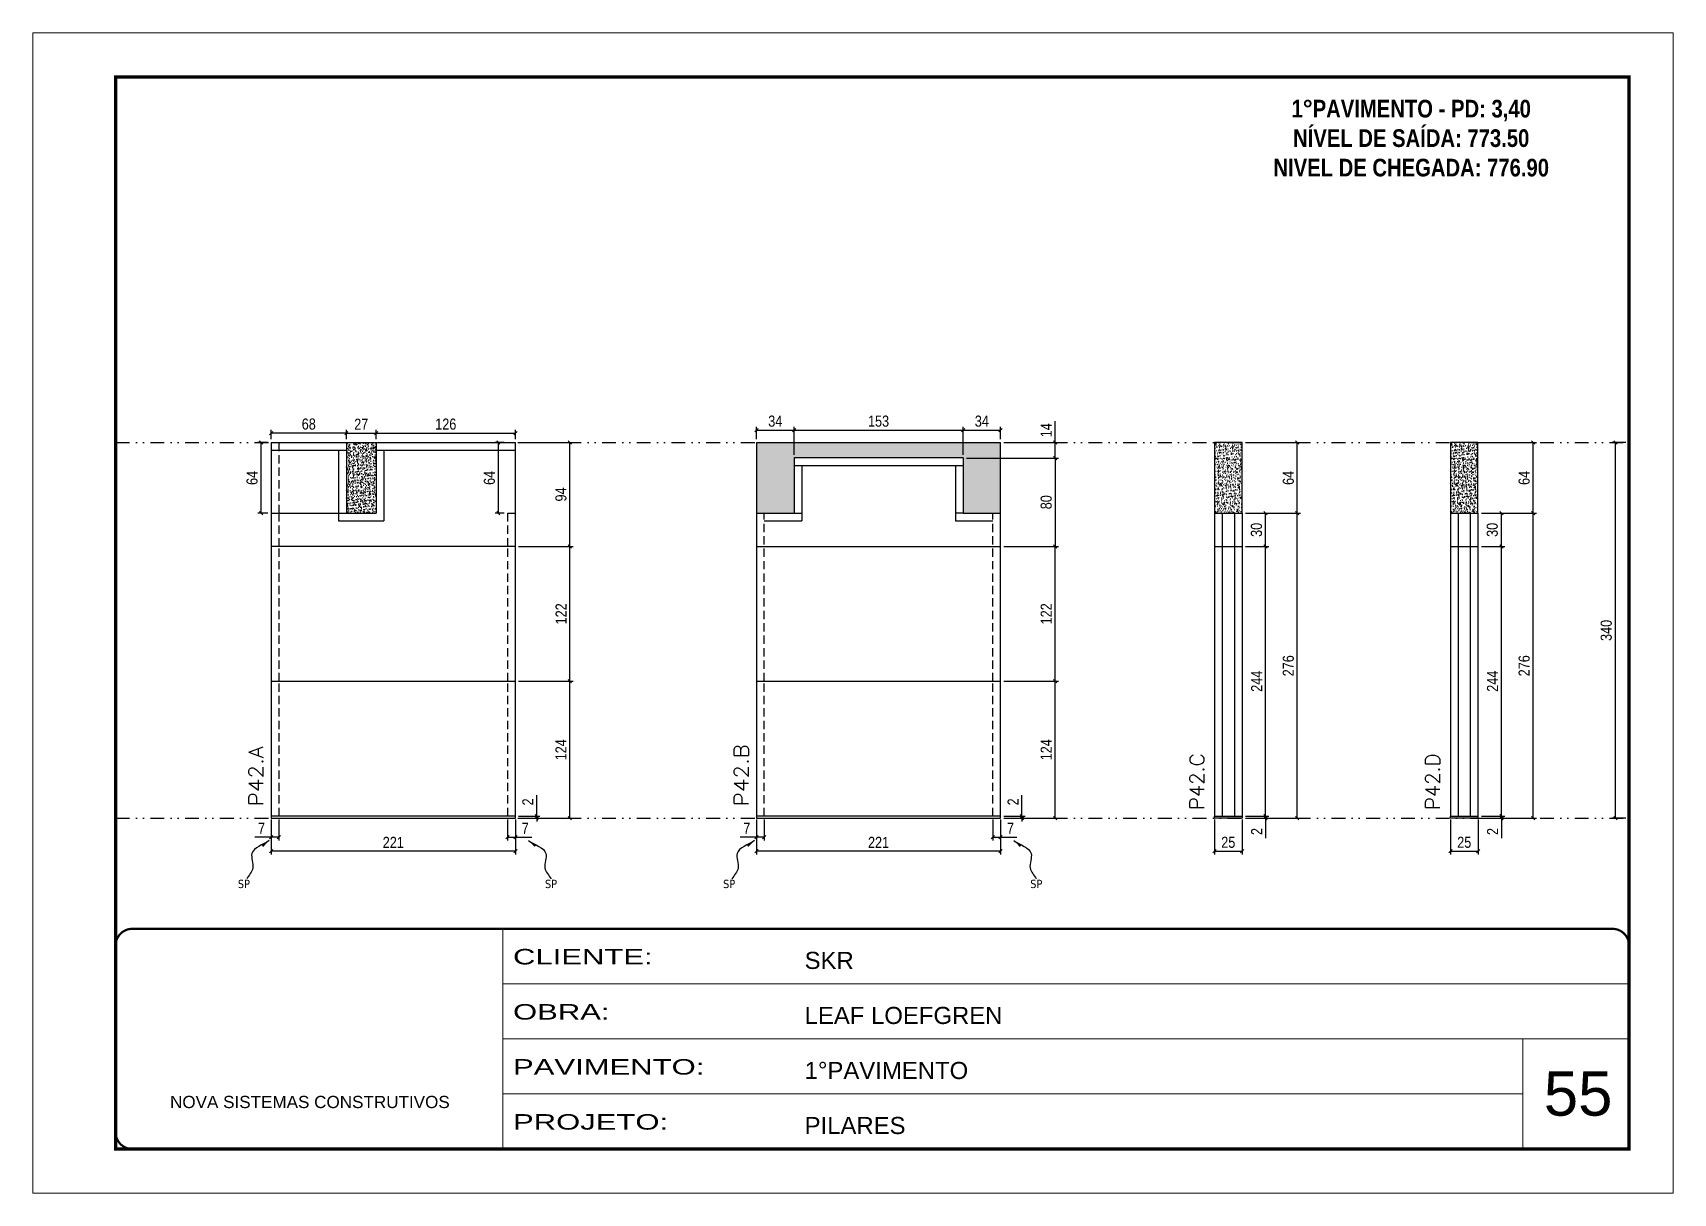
# Model space of a CAD drawing. Extents: x 14400 to 27878, y -21631 to 6985.
# Drawn here: x 17583 to 19068, y -8997 to -7947 of the extents above; entities that cross this region are included whole.
import ezdxf

# ---------------------------------------------------------------- set-up
doc = ezdxf.new("R2010")
doc.units = 0
for name, pattern in [('CONTINUO', [0]), ('DASHED', [0.75, 0.5, -0.25]), ('DIVIDE2', [0.625, 0.25, -0.125, 0, -0.125, 0, -0.125]), ('HIDDEN', [0.375, 0.25, -0.125])]:
    doc.linetypes.add(name, pattern=pattern)
for name, color, linetype, lineweight in [('CARIMBO', 255, 'Continuous', 9), ('Folhas', 255, 'Continuous', 9), ('SARRAFO DE PRESSAO', 251, 'DASHED', 9), ('Texto Seção', 7, 'Continuous', 15)]:
    doc.layers.add(name, color=color, linetype=linetype, lineweight=lineweight)
for name, color, linetype in [('COTA', 241, 'Continuous'), ('NOMENCLATURA', 7, 'Continuous'), ('Nível', 160, 'Continuous'), ('Painéis', 200, 'Continuous'), ('SARR_2.2x7', 40, 'Continuous'), ('Sarrafo de Pressão', 42, 'HIDDEN'), ('texto', 7, 'Continuous')]:
    doc.layers.add(name, color=color, linetype=linetype)
doc.styles.add('ARIAL', font='arial.ttf')
doc.styles.add('COTA TECNICA', font='techl___.ttf', dxfattribs={"height": 10})
doc.styles.add('COTA TECNICA-50', font='techl___.ttf', dxfattribs={"height": 10})
doc.styles.add('REGUA-120', font='ROMANS.shx', dxfattribs={"height": 15})
doc.styles.add('ROMANC', font='techb___.ttf', dxfattribs={"height": 2.5})
doc.styles.get("Standard").update_dxf_attribs({"font": 'arial.ttf'})
doc.styles.add('Tecnologia', font='')
doc.styles.get('Tecnologia').set_extended_font_data('Forgotten Futurist')
doc.dimstyles.new('COTA PAINEL-50', dxfattribs={"dimtxt": 10, "dimasz": 3, "dimexe": 3, "dimexo": 3, "dimgap": 3, "dimtad": 1, "dimdec": 1, "dimzin": 12, "dimdsep": 46, "dimtxsty": 'COTA TECNICA-50', "dimblk1": 'OBLIQUE', "dimblk2": 'OBLIQUE', "dimsah": 1, "dimcen": 0.9, "dimclrd": 4, "dimclre": 4, "dimclrt": 240, "dimadec": 1, "dimazin": 3, "dimtfac": 1, "dimtdec": 1, "dimtmove": 0, "dimatfit": 3, "dimfxl": 1, "dimtolj": 1, "dimtzin": 12, "dimarcsym": 0})
doc.dimstyles.new('PAINEL', dxfattribs={"dimtxt": 10, "dimasz": 3, "dimexe": 3, "dimexo": 3, "dimgap": 3, "dimtad": 1, "dimdec": 1, "dimzin": 12, "dimdsep": 46, "dimtxsty": 'COTA TECNICA', "dimblk1": 'OBLIQUE', "dimblk2": 'OBLIQUE', "dimsah": 1, "dimcen": 0.9, "dimclrd": 4, "dimclre": 4, "dimclrt": 240, "dimadec": 1, "dimazin": 3, "dimtfac": 1, "dimtdec": 1, "dimtmove": 0, "dimatfit": 3, "dimfxl": 1, "dimtolj": 1, "dimtzin": 12, "dimarcsym": 0})
doc.dimstyles.get("Standard").update_dxf_attribs({"dimtxt": 0.18, "dimasz": 0.18, "dimexe": 0.18, "dimexo": 0.0625, "dimgap": 0.09, "dimtad": 0, "dimtih": 1, "dimtoh": 1, "dimdec": 4, "dimzin": 0, "dimdsep": 46, "dimtxsty": 'Standard', "dimcen": 0.09, "dimadec": 0, "dimazin": 0, "dimtfac": 1, "dimtdec": 4, "dimtofl": 0, "dimtmove": 0, "dimatfit": 3, "dimfxl": 1, "dimtolj": 1, "dimtzin": 0, "dimarcsym": 0})

msp = doc.modelspace()

# ---------------------------------------------------------------- texts
at = {"layer": 'CARIMBO', "style": 'ARIAL'}
msp.add_text('55', height=40, dxfattribs=at).set_placement((18951.33, -8926.61))
at = {"layer": 'NOMENCLATURA', "color": 2, "insert": (18831.31, -7980.69), "char_height": 16, "attachment_point": 2, "style": 'ROMANC'}
msp.add_mtext_dynamic_manual_height_columns('\\P1°PAVIMENTO - PD: 3,40\\PNÍVEL DE SAÍDA: 773.50\\PNIVEL DE CHEGADA: 776.90', width=432.3511, gutter_width=1, heights=[0], dxfattribs=at)
at = {"layer": 'texto', "color": 0, "char_height": 7.5, "attachment_point": 5}
for insert in [(17774.57, -8716.96), (18052.59, -8716.96), (18213.85, -8716.96), (18491.88, -8716.96)]:
    msp.add_mtext('{\\fTahoma|b0|i0|c0|p34;\\C4;SP}', dxfattribs=dict(at, insert=insert))
at = {"layer": 'Texto Seção', "style": 'REGUA-120', "width": 1.1}
for s, p in [('P42.A', (17792.1, -8646.7)), ('P42.B', (18231.38, -8646.7))]:
    msp.add_text(s, height=13, rotation=90, dxfattribs=at).set_placement(p)
at = {"layer": 'Texto Seção', "char_height": 13, "width": 370.6998, "attachment_point": 7, "rotation": 90, "style": 'REGUA-120'}
for s, insert in [('P42.C', (18643.8, -8650.05)), ('P42.D', (18857.31, -8650.05))]:
    msp.add_mtext(s, dxfattribs=dict(at, insert=insert))

# ---------------------------------------------------------------- blocks, each defined once
blk = doc.blocks.new('9999999999')
at = {"color": 30, "linetype": 'CONTINUO'}
for p, q in [((98564.6, 34230.2), (98564.6, 34429.4)), ((98564.6, 34379.6), (99584, 34379.6)), ((98564.6, 34329.8), (99488, 34329.8)), ((99584, 34329.8), (99488, 34329.8)), ((99488, 34329.8), (99488, 34230.2)), ((98564.6, 34280), (99488, 34280))]:
    blk.add_line(p, q, dxfattribs=at)
at = {"color": 30, "linetype": 'CONTINUO', "const_width": 2}
blk.add_lwpolyline([(99584, 34230.2), (99584, 34414.4, 0.414214), (99569, 34429.4), (98229, 34429.4, 0.414214), (98214, 34414.4), (98214, 34245.2, 0.414214), (98229, 34230.2), (99584, 34230.2)], format="xyb", dxfattribs=at)
at = {"layer": 'Folhas'}
blk.add_lwpolyline([(98139, 34190.2), (99624, 34190.2), (99624, 35240.2), (98139, 35240.2)], close=True, dxfattribs=at)
at = {"layer": 'Folhas', "color": 30, "const_width": 3}
blk.add_lwpolyline([(98214, 34230.2), (99584, 34230.2), (99584, 35200.2), (98214, 35200.2)], close=True, dxfattribs=at)
at = {"color": 7, "linetype": 'Continuous', "ltscale": 5, "style": 'ARIAL'}
for s, height, p in [('SKR', 15.48, (98837.7, 34393.1)), ('LEAF LOEFGREN', 15.483, (98837.7, 34343.3)), ('1°PAVIMENTO', 15.483, (98837.7, 34293.5)), ('NOVA SISTEMAS CONSTRUTIVOS', 11.059, (98263.2, 34267.2)), ('PILARES', 15.48, (98837.7, 34243.7))]:
    blk.add_text(s, height=height, dxfattribs=at).set_placement(p)
at = {"layer": 'Folhas', "color": 7, "style": 'Tecnologia', "width": 1.5}
for s, p in [('CLIENTE:', (98573.7, 34397.2)), ('OBRA:', (98573.7, 34347.3)), ('PAVIMENTO:', (98573.7, 34297.5)), ('PROJETO:', (98573.7, 34247.7))]:
    blk.add_text(s, height=14, dxfattribs=at).set_placement(p)
blk = doc.blocks.new('_Oblique')
at = {"color": 0, "linetype": 'ByBlock', "lineweight": -2}
blk.add_line((-0.5, -0.5), (0.5, 0.5), dxfattribs=at)
blk = doc.blocks.new('*D4762')
at = {"layer": 'COTA', "color": 4, "lineweight": -2, "transparency": 16777216}
for p, q in [((19025.5, -8317.5), (19013.1, -8317.5)), ((19016.1, -8657.5), (19016.1, -8317.5)), ((19025.5, -8657.5), (19013.1, -8657.5))]:
    blk.add_line(p, q, dxfattribs=at)
at = {"layer": 'Defpoints', "color": 0, "transparency": 16777216}
for p in [(19016.1, -8317.5), (19028.5, -8317.5), (19028.5, -8657.5)]:
    blk.add_point(p, dxfattribs=at)
at = {"layer": 'COTA', "color": 4, "lineweight": -2, "transparency": 16777216, "xscale": 3, "yscale": 3, "zscale": 3}
for p, rotation in [((19016.1, -8317.5), 90), ((19016.1, -8657.5), 270)]:
    blk.add_blockref('_Oblique', p, dxfattribs=dict(at, rotation=rotation))
at = {"layer": 'COTA', "color": 240, "transparency": 16777216, "insert": (19007.9, -8487.5), "char_height": 10, "attachment_point": 5, "rotation": 90, "style": 'COTA TECNICA'}
blk.add_mtext('\\A1;340', dxfattribs=at)
blk = doc.blocks.new('*D4742')
at = {"layer": 'COTA', "color": 4, "lineweight": -2, "transparency": 16777216}
for p, q in [((18238.6, -8658.5), (18238.6, -8690.4)), ((18459.6, -8658.5), (18459.6, -8690.4)), ((18459.6, -8687.4), (18238.6, -8687.4))]:
    blk.add_line(p, q, dxfattribs=at)
at = {"layer": 'Defpoints', "color": 0, "transparency": 16777216}
for p in [(18238.6, -8655.5), (18459.6, -8655.5), (18238.6, -8687.4)]:
    blk.add_point(p, dxfattribs=at)
at = {"layer": 'COTA', "color": 4, "lineweight": -2, "transparency": 16777216, "xscale": 3, "yscale": 3, "zscale": 3, "rotation": 180}
blk.add_blockref('_Oblique', (18238.6, -8687.4), dxfattribs=at)
at = {"layer": 'COTA', "color": 4, "lineweight": -2, "transparency": 16777216, "xscale": 3, "yscale": 3, "zscale": 3}
blk.add_blockref('_Oblique', (18459.6, -8687.4), dxfattribs=at)
at = {"layer": 'COTA', "color": 240, "transparency": 16777216, "insert": (18349.1, -8679.3), "char_height": 10, "attachment_point": 5, "style": 'COTA TECNICA'}
blk.add_mtext('\\A1;221', dxfattribs=at)
blk = doc.blocks.new('*D4743')
at = {"layer": 'COTA', "color": 4, "lineweight": -2, "transparency": 16777216}
for p, q in [((18452.6, -8658.5), (18452.6, -8677.7)), ((18459.6, -8660.5), (18459.6, -8677.7)), ((18452.6, -8674.7), (18459.6, -8674.7)), ((18459.6, -8674.7), (18474.4, -8674.7))]:
    blk.add_line(p, q, dxfattribs=at)
at = {"layer": 'Defpoints', "color": 0, "transparency": 16777216}
for p in [(18452.6, -8655.5), (18459.6, -8657.5), (18459.6, -8674.7)]:
    blk.add_point(p, dxfattribs=at)
at = {"layer": 'COTA', "color": 4, "lineweight": -2, "transparency": 16777216, "xscale": 3, "yscale": 3, "zscale": 3, "rotation": 180}
blk.add_blockref('_Oblique', (18452.6, -8674.7), dxfattribs=at)
at = {"layer": 'COTA', "color": 4, "lineweight": -2, "transparency": 16777216, "xscale": 3, "yscale": 3, "zscale": 3}
blk.add_blockref('_Oblique', (18459.6, -8674.7), dxfattribs=at)
at = {"layer": 'COTA', "color": 240, "transparency": 16777216, "insert": (18468.5, -8666.6), "char_height": 10, "attachment_point": 5, "style": 'COTA TECNICA-50'}
blk.add_mtext('\\A1;7', dxfattribs=at)
blk = doc.blocks.new('*D4744')
at = {"layer": 'COTA', "color": 4, "lineweight": -2, "transparency": 16777216}
for p, q in [((18238.6, -8660.5), (18238.6, -8677.7)), ((18245.6, -8658.5), (18245.6, -8677.7)), ((18238.6, -8674.7), (18223.9, -8674.7)), ((18245.6, -8674.7), (18238.6, -8674.7))]:
    blk.add_line(p, q, dxfattribs=at)
at = {"layer": 'Defpoints', "color": 0, "transparency": 16777216}
for p in [(18238.6, -8657.5), (18245.6, -8655.5), (18238.6, -8674.7)]:
    blk.add_point(p, dxfattribs=at)
at = {"layer": 'COTA', "color": 4, "lineweight": -2, "transparency": 16777216, "xscale": 3, "yscale": 3, "zscale": 3, "rotation": 180}
blk.add_blockref('_Oblique', (18238.6, -8674.7), dxfattribs=at)
at = {"layer": 'COTA', "color": 4, "lineweight": -2, "transparency": 16777216, "xscale": 3, "yscale": 3, "zscale": 3}
blk.add_blockref('_Oblique', (18245.6, -8674.7), dxfattribs=at)
at = {"layer": 'COTA', "color": 240, "transparency": 16777216, "insert": (18229.8, -8666.6), "char_height": 10, "attachment_point": 5, "style": 'COTA TECNICA-50'}
blk.add_mtext('\\A1;7', dxfattribs=at)
blk = doc.blocks.new('*D4745')
at = {"layer": 'COTA', "color": 4, "lineweight": -2, "transparency": 16777216}
for p, q in [((18478.9, -8655.5), (18478.9, -8636.7)), ((18462.6, -8655.5), (18481.9, -8655.5)), ((18462.6, -8657.5), (18481.9, -8657.5)), ((18478.9, -8657.5), (18478.9, -8655.5)), ((18478.9, -8657.5), (18478.9, -8660.5))]:
    blk.add_line(p, q, dxfattribs=at)
at = {"layer": 'Defpoints', "color": 0, "transparency": 16777216}
for p in [(18459.6, -8655.5), (18459.6, -8657.5), (18478.9, -8657.5)]:
    blk.add_point(p, dxfattribs=at)
at = {"layer": 'COTA', "color": 4, "lineweight": -2, "transparency": 16777216, "xscale": 3, "yscale": 3, "zscale": 3}
for p, rotation in [((18478.9, -8655.5), 270), ((18478.9, -8657.5), 90)]:
    blk.add_blockref('_Oblique', p, dxfattribs=dict(at, rotation=rotation))
at = {"layer": 'COTA', "color": 240, "transparency": 16777216, "insert": (18470.9, -8642.7), "char_height": 10, "attachment_point": 5, "rotation": 90, "style": 'COTA TECNICA-50'}
blk.add_mtext('\\A1;2', dxfattribs=at)
blk = doc.blocks.new('*D4746')
at = {"layer": 'COTA', "color": 4, "linetype": 'ByBlock', "lineweight": -2, "transparency": 16777216}
for p, q in [((18462.6, -8533.5), (18512, -8533.5)), ((18509, -8657.5), (18509, -8533.5)), ((18462.6, -8657.5), (18512, -8657.5))]:
    blk.add_line(p, q, dxfattribs=at)
at = {"layer": 'Defpoints', "color": 0, "linetype": 'ByBlock', "transparency": 16777216}
for p in [(18459.6, -8533.5), (18509, -8533.5), (18459.6, -8657.5)]:
    blk.add_point(p, dxfattribs=at)
at = {"layer": 'COTA', "color": 4, "linetype": 'ByBlock', "lineweight": -2, "transparency": 16777216, "xscale": 3, "yscale": 3, "zscale": 3}
for p, rotation in [((18509, -8533.5), 90), ((18509, -8657.5), 270)]:
    blk.add_blockref('_Oblique', p, dxfattribs=dict(at, rotation=rotation))
at = {"layer": 'COTA', "color": 240, "linetype": 'ByBlock', "transparency": 16777216, "insert": (18500.9, -8595.5), "char_height": 10, "attachment_point": 5, "rotation": 90, "style": 'COTA TECNICA'}
blk.add_mtext('\\A1;124', dxfattribs=at)
blk = doc.blocks.new('*D4747')
at = {"layer": 'COTA', "color": 4, "linetype": 'ByBlock', "lineweight": -2, "transparency": 16777216}
for p, q in [((18462.6, -8533.5), (18512, -8533.5)), ((18509, -8657.5), (18509, -8533.5)), ((18462.6, -8657.5), (18512, -8657.5))]:
    blk.add_line(p, q, dxfattribs=at)
at = {"layer": 'Defpoints', "color": 0, "linetype": 'ByBlock', "transparency": 16777216}
for p in [(18459.6, -8533.5), (18509, -8533.5), (18459.6, -8657.5)]:
    blk.add_point(p, dxfattribs=at)
at = {"layer": 'COTA', "color": 4, "linetype": 'ByBlock', "lineweight": -2, "transparency": 16777216, "xscale": 3, "yscale": 3, "zscale": 3}
for p, rotation in [((18509, -8533.5), 90), ((18509, -8657.5), 270)]:
    blk.add_blockref('_Oblique', p, dxfattribs=dict(at, rotation=rotation))
at = {"layer": 'COTA', "color": 240, "linetype": 'ByBlock', "transparency": 16777216, "insert": (18500.9, -8595.5), "char_height": 10, "attachment_point": 5, "rotation": 90, "style": 'COTA TECNICA'}
blk.add_mtext('\\A1;124', dxfattribs=at)
blk = doc.blocks.new('*D4748')
at = {"layer": 'COTA', "color": 4, "lineweight": -2, "transparency": 16777216}
for p, q in [((18428.6, -8331.5), (18512, -8331.5)), ((18509, -8331.5), (18509, -8411.5)), ((18462.6, -8411.5), (18512, -8411.5))]:
    blk.add_line(p, q, dxfattribs=at)
at = {"layer": 'Defpoints', "color": 0, "transparency": 16777216}
for p in [(18425.6, -8331.5), (18459.6, -8411.5), (18509, -8411.5)]:
    blk.add_point(p, dxfattribs=at)
at = {"layer": 'COTA', "color": 4, "lineweight": -2, "transparency": 16777216, "xscale": 3, "yscale": 3, "zscale": 3}
for p, rotation in [((18509, -8331.5), 90), ((18509, -8411.5), 270)]:
    blk.add_blockref('_Oblique', p, dxfattribs=dict(at, rotation=rotation))
at = {"layer": 'COTA', "color": 240, "transparency": 16777216, "insert": (18500.9, -8371.5), "char_height": 10, "attachment_point": 5, "rotation": 90, "style": 'COTA TECNICA'}
blk.add_mtext('\\A1;80', dxfattribs=at)
blk = doc.blocks.new('*D4749')
at = {"layer": 'COTA', "color": 4, "lineweight": -2, "transparency": 16777216}
for p, q in [((18462.6, -8411.5), (18512, -8411.5)), ((18509, -8533.5), (18509, -8411.5)), ((18462.6, -8533.5), (18512, -8533.5))]:
    blk.add_line(p, q, dxfattribs=at)
at = {"layer": 'Defpoints', "color": 0, "transparency": 16777216}
for p in [(18459.6, -8411.5), (18509, -8411.5), (18459.6, -8533.5)]:
    blk.add_point(p, dxfattribs=at)
at = {"layer": 'COTA', "color": 4, "lineweight": -2, "transparency": 16777216, "xscale": 3, "yscale": 3, "zscale": 3}
for p, rotation in [((18509, -8411.5), 90), ((18509, -8533.5), 270)]:
    blk.add_blockref('_Oblique', p, dxfattribs=dict(at, rotation=rotation))
at = {"layer": 'COTA', "color": 240, "transparency": 16777216, "insert": (18500.9, -8472.5), "char_height": 10, "attachment_point": 5, "rotation": 90, "style": 'COTA TECNICA'}
blk.add_mtext('\\A1;122', dxfattribs=at)
blk = doc.blocks.new('*D4750')
at = {"layer": 'COTA', "color": 4, "lineweight": -2, "transparency": 16777216}
for p, q in [((18509, -8317.5), (18509, -8298.3)), ((18462.6, -8317.5), (18512, -8317.5)), ((18509, -8331.5), (18509, -8317.5)), ((18428.6, -8331.5), (18512, -8331.5))]:
    blk.add_line(p, q, dxfattribs=at)
at = {"layer": 'Defpoints', "color": 0, "transparency": 16777216}
for p in [(18459.6, -8317.5), (18509, -8317.5), (18425.6, -8331.5)]:
    blk.add_point(p, dxfattribs=at)
at = {"layer": 'COTA', "color": 4, "lineweight": -2, "transparency": 16777216, "xscale": 3, "yscale": 3, "zscale": 3}
for p, rotation in [((18509, -8317.5), 90), ((18509, -8331.5), 270)]:
    blk.add_blockref('_Oblique', p, dxfattribs=dict(at, rotation=rotation))
at = {"layer": 'COTA', "color": 240, "transparency": 16777216, "insert": (18500.9, -8306.4), "char_height": 10, "attachment_point": 5, "rotation": 90, "style": 'COTA TECNICA'}
blk.add_mtext('\\A1;14', dxfattribs=at)
blk = doc.blocks.new('*D4751')
at = {"layer": 'COTA', "color": 4, "lineweight": -2, "transparency": 16777216}
for p, q in [((18238.6, -8314.5), (18238.6, -8303.4)), ((18238.6, -8306.4), (18272.6, -8306.4)), ((18272.6, -8328.5), (18272.6, -8303.4))]:
    blk.add_line(p, q, dxfattribs=at)
at = {"layer": 'Defpoints', "color": 0, "transparency": 16777216}
for p in [(18272.6, -8306.4), (18238.6, -8317.5), (18272.6, -8331.5)]:
    blk.add_point(p, dxfattribs=at)
at = {"layer": 'COTA', "color": 4, "lineweight": -2, "transparency": 16777216, "xscale": 3, "yscale": 3, "zscale": 3, "rotation": 180}
blk.add_blockref('_Oblique', (18238.6, -8306.4), dxfattribs=at)
at = {"layer": 'COTA', "color": 4, "lineweight": -2, "transparency": 16777216, "xscale": 3, "yscale": 3, "zscale": 3}
blk.add_blockref('_Oblique', (18272.6, -8306.4), dxfattribs=at)
at = {"layer": 'COTA', "color": 240, "transparency": 16777216, "insert": (18255.6, -8298.2), "char_height": 10, "attachment_point": 5, "style": 'COTA TECNICA'}
blk.add_mtext('\\A1;34', dxfattribs=at)
blk = doc.blocks.new('*D4752')
at = {"layer": 'COTA', "color": 4, "lineweight": -2, "transparency": 16777216}
for p, q in [((18272.6, -8328.5), (18272.6, -8303.4)), ((18272.6, -8306.4), (18425.6, -8306.4)), ((18425.6, -8328.5), (18425.6, -8303.4))]:
    blk.add_line(p, q, dxfattribs=at)
at = {"layer": 'Defpoints', "color": 0, "transparency": 16777216}
for p in [(18425.6, -8306.4), (18272.6, -8331.5), (18425.6, -8331.5)]:
    blk.add_point(p, dxfattribs=at)
at = {"layer": 'COTA', "color": 4, "lineweight": -2, "transparency": 16777216, "xscale": 3, "yscale": 3, "zscale": 3, "rotation": 180}
blk.add_blockref('_Oblique', (18272.6, -8306.4), dxfattribs=at)
at = {"layer": 'COTA', "color": 4, "lineweight": -2, "transparency": 16777216, "xscale": 3, "yscale": 3, "zscale": 3}
blk.add_blockref('_Oblique', (18425.6, -8306.4), dxfattribs=at)
at = {"layer": 'COTA', "color": 240, "transparency": 16777216, "insert": (18349.1, -8298.2), "char_height": 10, "attachment_point": 5, "style": 'COTA TECNICA'}
blk.add_mtext('\\A1;153', dxfattribs=at)
blk = doc.blocks.new('*D4753')
at = {"layer": 'COTA', "color": 4, "lineweight": -2, "transparency": 16777216}
for p, q in [((18425.6, -8328.5), (18425.6, -8303.4)), ((18425.6, -8306.4), (18459.6, -8306.4)), ((18459.6, -8314.5), (18459.6, -8303.4))]:
    blk.add_line(p, q, dxfattribs=at)
at = {"layer": 'Defpoints', "color": 0, "transparency": 16777216}
for p in [(18459.6, -8306.4), (18459.6, -8317.5), (18425.6, -8331.5)]:
    blk.add_point(p, dxfattribs=at)
at = {"layer": 'COTA', "color": 4, "lineweight": -2, "transparency": 16777216, "xscale": 3, "yscale": 3, "zscale": 3, "rotation": 180}
blk.add_blockref('_Oblique', (18425.6, -8306.4), dxfattribs=at)
at = {"layer": 'COTA', "color": 4, "lineweight": -2, "transparency": 16777216, "xscale": 3, "yscale": 3, "zscale": 3}
blk.add_blockref('_Oblique', (18459.6, -8306.4), dxfattribs=at)
at = {"layer": 'COTA', "color": 240, "transparency": 16777216, "insert": (18442.6, -8298.2), "char_height": 10, "attachment_point": 5, "style": 'COTA TECNICA'}
blk.add_mtext('\\A1;34', dxfattribs=at)
blk = doc.blocks.new('*D4754')
at = {"layer": 'COTA', "color": 4, "lineweight": -2, "transparency": 16777216}
for p, q in [((18653.2, -8658.5), (18653.2, -8690.4)), ((18678.2, -8658.5), (18678.2, -8690.4)), ((18653.2, -8687.4), (18678.2, -8687.4))]:
    blk.add_line(p, q, dxfattribs=at)
at = {"layer": 'Defpoints', "color": 0, "transparency": 16777216}
for p in [(18653.2, -8655.5), (18678.2, -8655.5), (18678.2, -8687.4)]:
    blk.add_point(p, dxfattribs=at)
at = {"layer": 'COTA', "color": 4, "lineweight": -2, "transparency": 16777216, "xscale": 3, "yscale": 3, "zscale": 3, "rotation": 180}
blk.add_blockref('_Oblique', (18653.2, -8687.4), dxfattribs=at)
at = {"layer": 'COTA', "color": 4, "lineweight": -2, "transparency": 16777216, "xscale": 3, "yscale": 3, "zscale": 3}
blk.add_blockref('_Oblique', (18678.2, -8687.4), dxfattribs=at)
at = {"layer": 'COTA', "color": 240, "transparency": 16777216, "insert": (18665.7, -8679.3), "char_height": 10, "attachment_point": 5, "style": 'COTA TECNICA'}
blk.add_mtext('\\A1;25', dxfattribs=at)
blk = doc.blocks.new('*D4755')
at = {"layer": 'COTA', "color": 4, "lineweight": -2, "transparency": 16777216}
for p, q in [((18681.2, -8655.5), (18702.4, -8655.5)), ((18681.2, -8657.5), (18702.4, -8657.5)), ((18699.4, -8655.5), (18699.4, -8652.5)), ((18699.4, -8655.5), (18699.4, -8657.5)), ((18699.4, -8657.5), (18699.4, -8675.6))]:
    blk.add_line(p, q, dxfattribs=at)
at = {"layer": 'Defpoints', "color": 0, "transparency": 16777216}
for p in [(18678.2, -8655.5), (18678.2, -8657.5), (18699.4, -8655.5)]:
    blk.add_point(p, dxfattribs=at)
at = {"layer": 'COTA', "color": 4, "lineweight": -2, "transparency": 16777216, "xscale": 3, "yscale": 3, "zscale": 3}
for p, rotation in [((18699.4, -8655.5), 270), ((18699.4, -8657.5), 90)]:
    blk.add_blockref('_Oblique', p, dxfattribs=dict(at, rotation=rotation))
at = {"layer": 'COTA', "color": 240, "transparency": 16777216, "insert": (18691.4, -8669.5), "char_height": 10, "attachment_point": 5, "rotation": 90, "style": 'COTA TECNICA-50'}
blk.add_mtext('\\A1;2', dxfattribs=at)
blk = doc.blocks.new('*D4756')
at = {"layer": 'COTA', "color": 4, "lineweight": -2, "transparency": 16777216}
for p, q in [((18681.2, -8381.5), (18731.2, -8381.5)), ((18728.2, -8657.5), (18728.2, -8381.5)), ((18681.2, -8657.5), (18731.2, -8657.5))]:
    blk.add_line(p, q, dxfattribs=at)
at = {"layer": 'Defpoints', "color": 0, "transparency": 16777216}
for p in [(18678.2, -8381.5), (18728.2, -8381.5), (18678.2, -8657.5)]:
    blk.add_point(p, dxfattribs=at)
at = {"layer": 'COTA', "color": 4, "lineweight": -2, "transparency": 16777216, "xscale": 3, "yscale": 3, "zscale": 3}
for p, rotation in [((18728.2, -8381.5), 90), ((18728.2, -8657.5), 270)]:
    blk.add_blockref('_Oblique', p, dxfattribs=dict(at, rotation=rotation))
at = {"layer": 'COTA', "color": 240, "transparency": 16777216, "insert": (18720.1, -8519.5), "char_height": 10, "attachment_point": 5, "rotation": 90, "style": 'COTA TECNICA-50'}
blk.add_mtext('\\A1;276', dxfattribs=at)
blk = doc.blocks.new('*D4757')
at = {"layer": 'COTA', "color": 4, "lineweight": -2, "transparency": 16777216}
for p, q in [((18681.2, -8317.5), (18731.2, -8317.5)), ((18728.2, -8381.5), (18728.2, -8317.5)), ((18681.2, -8381.5), (18731.2, -8381.5))]:
    blk.add_line(p, q, dxfattribs=at)
at = {"layer": 'Defpoints', "color": 0, "transparency": 16777216}
for p in [(18678.2, -8317.5), (18728.2, -8317.5), (18678.2, -8381.5)]:
    blk.add_point(p, dxfattribs=at)
at = {"layer": 'COTA', "color": 4, "lineweight": -2, "transparency": 16777216, "xscale": 3, "yscale": 3, "zscale": 3}
for p, rotation in [((18728.2, -8317.5), 90), ((18728.2, -8381.5), 270)]:
    blk.add_blockref('_Oblique', p, dxfattribs=dict(at, rotation=rotation))
at = {"layer": 'COTA', "color": 240, "transparency": 16777216, "insert": (18720.1, -8349.5), "char_height": 10, "attachment_point": 5, "rotation": 90, "style": 'COTA TECNICA'}
blk.add_mtext('\\A1;64', dxfattribs=at)
blk = doc.blocks.new('*D4766')
at = {"layer": 'COTA', "color": 4, "lineweight": -2, "transparency": 16777216}
for p, q in [((18681.2, -8411.5), (18702.4, -8411.5)), ((18699.4, -8655.5), (18699.4, -8411.5)), ((18681.2, -8655.5), (18702.4, -8655.5))]:
    blk.add_line(p, q, dxfattribs=at)
at = {"layer": 'Defpoints', "color": 0, "transparency": 16777216}
for p in [(18678.2, -8411.5), (18699.4, -8411.5), (18678.2, -8655.5)]:
    blk.add_point(p, dxfattribs=at)
at = {"layer": 'COTA', "color": 4, "lineweight": -2, "transparency": 16777216, "xscale": 3, "yscale": 3, "zscale": 3}
for p, rotation in [((18699.4, -8411.5), 90), ((18699.4, -8655.5), 270)]:
    blk.add_blockref('_Oblique', p, dxfattribs=dict(at, rotation=rotation))
at = {"layer": 'COTA', "color": 240, "transparency": 16777216, "insert": (18691.4, -8533.5), "char_height": 10, "attachment_point": 5, "rotation": 90, "style": 'COTA TECNICA'}
blk.add_mtext('\\A1;244', dxfattribs=at)
blk = doc.blocks.new('*D4763')
at = {"layer": 'COTA', "color": 4, "lineweight": -2, "transparency": 16777216}
for p, q in [((18681.2, -8381.5), (18702.4, -8381.5)), ((18699.4, -8411.5), (18699.4, -8381.5)), ((18681.2, -8411.5), (18702.4, -8411.5))]:
    blk.add_line(p, q, dxfattribs=at)
at = {"layer": 'Defpoints', "color": 0, "transparency": 16777216}
for p in [(18678.2, -8381.5), (18699.4, -8381.5), (18678.2, -8411.5)]:
    blk.add_point(p, dxfattribs=at)
at = {"layer": 'COTA', "color": 4, "lineweight": -2, "transparency": 16777216, "xscale": 3, "yscale": 3, "zscale": 3}
for p, rotation in [((18699.4, -8381.5), 90), ((18699.4, -8411.5), 270)]:
    blk.add_blockref('_Oblique', p, dxfattribs=dict(at, rotation=rotation))
at = {"layer": 'COTA', "color": 240, "transparency": 16777216, "insert": (18691.2, -8396.5), "char_height": 10, "attachment_point": 5, "rotation": 90, "style": 'COTA TECNICA'}
blk.add_mtext('\\A1;30', dxfattribs=at)
blk = doc.blocks.new('*D4758')
at = {"layer": 'COTA', "color": 4, "lineweight": -2, "transparency": 16777216}
for p, q in [((18866.8, -8658.5), (18866.8, -8690.4)), ((18891.8, -8658.5), (18891.8, -8690.4)), ((18866.8, -8687.4), (18891.8, -8687.4))]:
    blk.add_line(p, q, dxfattribs=at)
at = {"layer": 'Defpoints', "color": 0, "transparency": 16777216}
for p in [(18866.8, -8655.5), (18891.8, -8655.5), (18891.8, -8687.4)]:
    blk.add_point(p, dxfattribs=at)
at = {"layer": 'COTA', "color": 4, "lineweight": -2, "transparency": 16777216, "xscale": 3, "yscale": 3, "zscale": 3, "rotation": 180}
blk.add_blockref('_Oblique', (18866.8, -8687.4), dxfattribs=at)
at = {"layer": 'COTA', "color": 4, "lineweight": -2, "transparency": 16777216, "xscale": 3, "yscale": 3, "zscale": 3}
blk.add_blockref('_Oblique', (18891.8, -8687.4), dxfattribs=at)
at = {"layer": 'COTA', "color": 240, "transparency": 16777216, "insert": (18879.3, -8679.3), "char_height": 10, "attachment_point": 5, "style": 'COTA TECNICA'}
blk.add_mtext('\\A1;25', dxfattribs=at)
blk = doc.blocks.new('*D4759')
at = {"layer": 'COTA', "color": 4, "lineweight": -2, "transparency": 16777216}
for p, q in [((18894.8, -8655.5), (18916, -8655.5)), ((18894.8, -8657.5), (18916, -8657.5)), ((18913, -8655.5), (18913, -8652.5)), ((18913, -8655.5), (18913, -8657.5)), ((18913, -8657.5), (18913, -8675.6))]:
    blk.add_line(p, q, dxfattribs=at)
at = {"layer": 'Defpoints', "color": 0, "transparency": 16777216}
for p in [(18891.8, -8655.5), (18891.8, -8657.5), (18913, -8655.5)]:
    blk.add_point(p, dxfattribs=at)
at = {"layer": 'COTA', "color": 4, "lineweight": -2, "transparency": 16777216, "xscale": 3, "yscale": 3, "zscale": 3}
for p, rotation in [((18913, -8655.5), 270), ((18913, -8657.5), 90)]:
    blk.add_blockref('_Oblique', p, dxfattribs=dict(at, rotation=rotation))
at = {"layer": 'COTA', "color": 240, "transparency": 16777216, "insert": (18905, -8669.5), "char_height": 10, "attachment_point": 5, "rotation": 90, "style": 'COTA TECNICA-50'}
blk.add_mtext('\\A1;2', dxfattribs=at)
blk = doc.blocks.new('*D4760')
at = {"layer": 'COTA', "color": 4, "lineweight": -2, "transparency": 16777216}
for p, q in [((18894.8, -8381.5), (18944.8, -8381.5)), ((18941.8, -8657.5), (18941.8, -8381.5)), ((18894.8, -8657.5), (18944.8, -8657.5))]:
    blk.add_line(p, q, dxfattribs=at)
at = {"layer": 'Defpoints', "color": 0, "transparency": 16777216}
for p in [(18891.8, -8381.5), (18941.8, -8381.5), (18891.8, -8657.5)]:
    blk.add_point(p, dxfattribs=at)
at = {"layer": 'COTA', "color": 4, "lineweight": -2, "transparency": 16777216, "xscale": 3, "yscale": 3, "zscale": 3}
for p, rotation in [((18941.8, -8381.5), 90), ((18941.8, -8657.5), 270)]:
    blk.add_blockref('_Oblique', p, dxfattribs=dict(at, rotation=rotation))
at = {"layer": 'COTA', "color": 240, "transparency": 16777216, "insert": (18933.6, -8519.5), "char_height": 10, "attachment_point": 5, "rotation": 90, "style": 'COTA TECNICA-50'}
blk.add_mtext('\\A1;276', dxfattribs=at)
blk = doc.blocks.new('*D4761')
at = {"layer": 'COTA', "color": 4, "lineweight": -2, "transparency": 16777216}
for p, q in [((18894.8, -8317.5), (18944.8, -8317.5)), ((18941.8, -8381.5), (18941.8, -8317.5)), ((18894.8, -8381.5), (18944.8, -8381.5))]:
    blk.add_line(p, q, dxfattribs=at)
at = {"layer": 'Defpoints', "color": 0, "transparency": 16777216}
for p in [(18891.8, -8317.5), (18941.8, -8317.5), (18891.8, -8381.5)]:
    blk.add_point(p, dxfattribs=at)
at = {"layer": 'COTA', "color": 4, "lineweight": -2, "transparency": 16777216, "xscale": 3, "yscale": 3, "zscale": 3}
for p, rotation in [((18941.8, -8317.5), 90), ((18941.8, -8381.5), 270)]:
    blk.add_blockref('_Oblique', p, dxfattribs=dict(at, rotation=rotation))
at = {"layer": 'COTA', "color": 240, "transparency": 16777216, "insert": (18933.6, -8349.5), "char_height": 10, "attachment_point": 5, "rotation": 90, "style": 'COTA TECNICA'}
blk.add_mtext('\\A1;64', dxfattribs=at)
blk = doc.blocks.new('*D4764')
at = {"layer": 'COTA', "color": 4, "lineweight": -2, "transparency": 16777216}
for p, q in [((18894.8, -8411.5), (18916, -8411.5)), ((18913, -8655.5), (18913, -8411.5)), ((18894.8, -8655.5), (18916, -8655.5))]:
    blk.add_line(p, q, dxfattribs=at)
at = {"layer": 'Defpoints', "color": 0, "transparency": 16777216}
for p in [(18891.8, -8411.5), (18913, -8411.5), (18891.8, -8655.5)]:
    blk.add_point(p, dxfattribs=at)
at = {"layer": 'COTA', "color": 4, "lineweight": -2, "transparency": 16777216, "xscale": 3, "yscale": 3, "zscale": 3}
for p, rotation in [((18913, -8411.5), 90), ((18913, -8655.5), 270)]:
    blk.add_blockref('_Oblique', p, dxfattribs=dict(at, rotation=rotation))
at = {"layer": 'COTA', "color": 240, "transparency": 16777216, "insert": (18904.9, -8533.5), "char_height": 10, "attachment_point": 5, "rotation": 90, "style": 'COTA TECNICA'}
blk.add_mtext('\\A1;244', dxfattribs=at)
blk = doc.blocks.new('*D4765')
at = {"layer": 'COTA', "color": 4, "lineweight": -2, "transparency": 16777216}
for p, q in [((18894.8, -8381.5), (18916, -8381.5)), ((18913, -8411.5), (18913, -8381.5)), ((18894.8, -8411.5), (18916, -8411.5))]:
    blk.add_line(p, q, dxfattribs=at)
at = {"layer": 'Defpoints', "color": 0, "transparency": 16777216}
for p in [(18891.8, -8381.5), (18913, -8381.5), (18891.8, -8411.5)]:
    blk.add_point(p, dxfattribs=at)
at = {"layer": 'COTA', "color": 4, "lineweight": -2, "transparency": 16777216, "xscale": 3, "yscale": 3, "zscale": 3}
for p, rotation in [((18913, -8381.5), 90), ((18913, -8411.5), 270)]:
    blk.add_blockref('_Oblique', p, dxfattribs=dict(at, rotation=rotation))
at = {"layer": 'COTA', "color": 240, "transparency": 16777216, "insert": (18904.7, -8396.5), "char_height": 10, "attachment_point": 5, "rotation": 90, "style": 'COTA TECNICA'}
blk.add_mtext('\\A1;30', dxfattribs=at)
blk = doc.blocks.new('*D4770')
at = {"layer": 'COTA', "color": 4, "lineweight": -2, "transparency": 16777216}
for p, q in [((17799.3, -8658.5), (17799.3, -8690.4)), ((18020.3, -8658.5), (18020.3, -8690.4)), ((18020.3, -8687.4), (17799.3, -8687.4))]:
    blk.add_line(p, q, dxfattribs=at)
at = {"layer": 'Defpoints', "color": 0, "transparency": 16777216}
for p in [(17799.3, -8655.5), (18020.3, -8655.5), (17799.3, -8687.4)]:
    blk.add_point(p, dxfattribs=at)
at = {"layer": 'COTA', "color": 4, "lineweight": -2, "transparency": 16777216, "xscale": 3, "yscale": 3, "zscale": 3, "rotation": 180}
blk.add_blockref('_Oblique', (17799.3, -8687.4), dxfattribs=at)
at = {"layer": 'COTA', "color": 4, "lineweight": -2, "transparency": 16777216, "xscale": 3, "yscale": 3, "zscale": 3}
blk.add_blockref('_Oblique', (18020.3, -8687.4), dxfattribs=at)
at = {"layer": 'COTA', "color": 240, "transparency": 16777216, "insert": (17909.8, -8679.3), "char_height": 10, "attachment_point": 5, "style": 'COTA TECNICA'}
blk.add_mtext('\\A1;221', dxfattribs=at)
blk = doc.blocks.new('*D4771')
at = {"layer": 'COTA', "color": 4, "lineweight": -2, "transparency": 16777216}
for p, q in [((18013.3, -8658.5), (18013.3, -8677.7)), ((18020.3, -8660.5), (18020.3, -8677.7)), ((18013.3, -8674.7), (18020.3, -8674.7)), ((18020.3, -8674.7), (18035.1, -8674.7))]:
    blk.add_line(p, q, dxfattribs=at)
at = {"layer": 'Defpoints', "color": 0, "transparency": 16777216}
for p in [(18013.3, -8655.5), (18020.3, -8657.5), (18020.3, -8674.7)]:
    blk.add_point(p, dxfattribs=at)
at = {"layer": 'COTA', "color": 4, "lineweight": -2, "transparency": 16777216, "xscale": 3, "yscale": 3, "zscale": 3, "rotation": 180}
blk.add_blockref('_Oblique', (18013.3, -8674.7), dxfattribs=at)
at = {"layer": 'COTA', "color": 4, "lineweight": -2, "transparency": 16777216, "xscale": 3, "yscale": 3, "zscale": 3}
blk.add_blockref('_Oblique', (18020.3, -8674.7), dxfattribs=at)
at = {"layer": 'COTA', "color": 240, "transparency": 16777216, "insert": (18029.2, -8666.6), "char_height": 10, "attachment_point": 5, "style": 'COTA TECNICA-50'}
blk.add_mtext('\\A1;7', dxfattribs=at)
blk = doc.blocks.new('*D4772')
at = {"layer": 'COTA', "color": 4, "lineweight": -2, "transparency": 16777216}
for p, q in [((17799.3, -8660.5), (17799.3, -8677.7)), ((17806.3, -8658.5), (17806.3, -8677.7)), ((17799.3, -8674.7), (17784.6, -8674.7)), ((17806.3, -8674.7), (17799.3, -8674.7))]:
    blk.add_line(p, q, dxfattribs=at)
at = {"layer": 'Defpoints', "color": 0, "transparency": 16777216}
for p in [(17799.3, -8657.5), (17806.3, -8655.5), (17799.3, -8674.7)]:
    blk.add_point(p, dxfattribs=at)
at = {"layer": 'COTA', "color": 4, "lineweight": -2, "transparency": 16777216, "xscale": 3, "yscale": 3, "zscale": 3, "rotation": 180}
blk.add_blockref('_Oblique', (17799.3, -8674.7), dxfattribs=at)
at = {"layer": 'COTA', "color": 4, "lineweight": -2, "transparency": 16777216, "xscale": 3, "yscale": 3, "zscale": 3}
blk.add_blockref('_Oblique', (17806.3, -8674.7), dxfattribs=at)
at = {"layer": 'COTA', "color": 240, "transparency": 16777216, "insert": (17790.5, -8666.6), "char_height": 10, "attachment_point": 5, "style": 'COTA TECNICA-50'}
blk.add_mtext('\\A1;7', dxfattribs=at)
blk = doc.blocks.new('*D4773')
at = {"layer": 'COTA', "color": 4, "lineweight": -2, "transparency": 16777216}
for p, q in [((18039.6, -8655.5), (18039.6, -8636.7)), ((18023.3, -8655.5), (18042.6, -8655.5)), ((18023.3, -8657.5), (18042.6, -8657.5)), ((18039.6, -8657.5), (18039.6, -8655.5)), ((18039.6, -8657.5), (18039.6, -8660.5))]:
    blk.add_line(p, q, dxfattribs=at)
at = {"layer": 'Defpoints', "color": 0, "transparency": 16777216}
for p in [(18020.3, -8655.5), (18020.3, -8657.5), (18039.6, -8657.5)]:
    blk.add_point(p, dxfattribs=at)
at = {"layer": 'COTA', "color": 4, "lineweight": -2, "transparency": 16777216, "xscale": 3, "yscale": 3, "zscale": 3}
for p, rotation in [((18039.6, -8655.5), 270), ((18039.6, -8657.5), 90)]:
    blk.add_blockref('_Oblique', p, dxfattribs=dict(at, rotation=rotation))
at = {"layer": 'COTA', "color": 240, "transparency": 16777216, "insert": (18031.6, -8642.7), "char_height": 10, "attachment_point": 5, "rotation": 90, "style": 'COTA TECNICA-50'}
blk.add_mtext('\\A1;2', dxfattribs=at)
blk = doc.blocks.new('*D4767')
at = {"layer": 'COTA', "color": 4, "linetype": 'ByBlock', "lineweight": -2, "transparency": 16777216}
for p, q in [((18023.3, -8533.5), (18072.7, -8533.5)), ((18069.7, -8657.5), (18069.7, -8533.5)), ((18023.3, -8657.5), (18072.7, -8657.5))]:
    blk.add_line(p, q, dxfattribs=at)
at = {"layer": 'Defpoints', "color": 0, "linetype": 'ByBlock', "transparency": 16777216}
for p in [(18020.3, -8533.5), (18069.7, -8533.5), (18020.3, -8657.5)]:
    blk.add_point(p, dxfattribs=at)
at = {"layer": 'COTA', "color": 4, "linetype": 'ByBlock', "lineweight": -2, "transparency": 16777216, "xscale": 3, "yscale": 3, "zscale": 3}
for p, rotation in [((18069.7, -8533.5), 90), ((18069.7, -8657.5), 270)]:
    blk.add_blockref('_Oblique', p, dxfattribs=dict(at, rotation=rotation))
at = {"layer": 'COTA', "color": 240, "linetype": 'ByBlock', "transparency": 16777216, "insert": (18061.6, -8595.5), "char_height": 10, "attachment_point": 5, "rotation": 90, "style": 'COTA TECNICA'}
blk.add_mtext('\\A1;124', dxfattribs=at)
blk = doc.blocks.new('*D4768')
at = {"layer": 'COTA', "color": 4, "linetype": 'ByBlock', "lineweight": -2, "transparency": 16777216}
for p, q in [((18023.3, -8533.5), (18072.7, -8533.5)), ((18069.7, -8657.5), (18069.7, -8533.5)), ((18023.3, -8657.5), (18072.7, -8657.5))]:
    blk.add_line(p, q, dxfattribs=at)
at = {"layer": 'Defpoints', "color": 0, "linetype": 'ByBlock', "transparency": 16777216}
for p in [(18020.3, -8533.5), (18069.7, -8533.5), (18020.3, -8657.5)]:
    blk.add_point(p, dxfattribs=at)
at = {"layer": 'COTA', "color": 4, "linetype": 'ByBlock', "lineweight": -2, "transparency": 16777216, "xscale": 3, "yscale": 3, "zscale": 3}
for p, rotation in [((18069.7, -8533.5), 90), ((18069.7, -8657.5), 270)]:
    blk.add_blockref('_Oblique', p, dxfattribs=dict(at, rotation=rotation))
at = {"layer": 'COTA', "color": 240, "linetype": 'ByBlock', "transparency": 16777216, "insert": (18061.6, -8595.5), "char_height": 10, "attachment_point": 5, "rotation": 90, "style": 'COTA TECNICA'}
blk.add_mtext('\\A1;124', dxfattribs=at)
blk = doc.blocks.new('*D4769')
at = {"layer": 'COTA', "color": 4, "lineweight": -2, "transparency": 16777216}
for p, q in [((18023.3, -8411.5), (18072.7, -8411.5)), ((18069.7, -8533.5), (18069.7, -8411.5)), ((18023.3, -8533.5), (18072.7, -8533.5))]:
    blk.add_line(p, q, dxfattribs=at)
at = {"layer": 'Defpoints', "color": 0, "transparency": 16777216}
for p in [(18020.3, -8411.5), (18069.7, -8411.5), (18020.3, -8533.5)]:
    blk.add_point(p, dxfattribs=at)
at = {"layer": 'COTA', "color": 4, "lineweight": -2, "transparency": 16777216, "xscale": 3, "yscale": 3, "zscale": 3}
for p, rotation in [((18069.7, -8411.5), 90), ((18069.7, -8533.5), 270)]:
    blk.add_blockref('_Oblique', p, dxfattribs=dict(at, rotation=rotation))
at = {"layer": 'COTA', "color": 240, "transparency": 16777216, "insert": (18061.7, -8472.5), "char_height": 10, "attachment_point": 5, "rotation": 90, "style": 'COTA TECNICA'}
blk.add_mtext('\\A1;122', dxfattribs=at)
blk = doc.blocks.new('*D4774')
at = {"layer": 'COTA', "color": 4, "lineweight": -2, "transparency": 16777216}
for p, q in [((17799.3, -8314.5), (17799.3, -8306)), ((17867.3, -8309), (17799.3, -8309)), ((17867.3, -8314.5), (17867.3, -8306))]:
    blk.add_line(p, q, dxfattribs=at)
at = {"layer": 'Defpoints', "color": 0, "transparency": 16777216}
for p in [(17799.3, -8309), (17799.3, -8317.5), (17867.3, -8317.5)]:
    blk.add_point(p, dxfattribs=at)
at = {"layer": 'COTA', "color": 4, "lineweight": -2, "transparency": 16777216, "xscale": 3, "yscale": 3, "zscale": 3, "rotation": 180}
blk.add_blockref('_Oblique', (17799.3, -8309), dxfattribs=at)
at = {"layer": 'COTA', "color": 4, "lineweight": -2, "transparency": 16777216, "xscale": 3, "yscale": 3, "zscale": 3}
blk.add_blockref('_Oblique', (17867.3, -8309), dxfattribs=at)
at = {"layer": 'COTA', "color": 240, "transparency": 16777216, "insert": (17833.3, -8300.8), "char_height": 10, "attachment_point": 5, "style": 'COTA TECNICA'}
blk.add_mtext('\\A1;68', dxfattribs=at)
blk = doc.blocks.new('*D4775')
at = {"layer": 'COTA', "color": 4, "lineweight": -2, "transparency": 16777216}
for p, q in [((17867.3, -8314.5), (17867.3, -8306)), ((17867.3, -8309), (17894.3, -8309)), ((17894.3, -8314.5), (17894.3, -8306))]:
    blk.add_line(p, q, dxfattribs=at)
at = {"layer": 'Defpoints', "color": 0, "transparency": 16777216}
for p in [(17894.3, -8309), (17867.3, -8317.5), (17894.3, -8317.5)]:
    blk.add_point(p, dxfattribs=at)
at = {"layer": 'COTA', "color": 4, "lineweight": -2, "transparency": 16777216, "xscale": 3, "yscale": 3, "zscale": 3, "rotation": 180}
blk.add_blockref('_Oblique', (17867.3, -8309), dxfattribs=at)
at = {"layer": 'COTA', "color": 4, "lineweight": -2, "transparency": 16777216, "xscale": 3, "yscale": 3, "zscale": 3}
blk.add_blockref('_Oblique', (17894.3, -8309), dxfattribs=at)
at = {"layer": 'COTA', "color": 240, "transparency": 16777216, "insert": (17880.8, -8300.9), "char_height": 10, "attachment_point": 5, "style": 'COTA TECNICA'}
blk.add_mtext('\\A1;27', dxfattribs=at)
blk = doc.blocks.new('*D4776')
at = {"layer": 'COTA', "color": 4, "lineweight": -2, "transparency": 16777216}
for p, q in [((17894.3, -8314.5), (17894.3, -8306)), ((17894.3, -8309), (18020.3, -8309)), ((18020.3, -8314.5), (18020.3, -8306))]:
    blk.add_line(p, q, dxfattribs=at)
at = {"layer": 'Defpoints', "color": 0, "transparency": 16777216}
for p in [(18020.3, -8309), (17894.3, -8317.5), (18020.3, -8317.5)]:
    blk.add_point(p, dxfattribs=at)
at = {"layer": 'COTA', "color": 4, "lineweight": -2, "transparency": 16777216, "xscale": 3, "yscale": 3, "zscale": 3, "rotation": 180}
blk.add_blockref('_Oblique', (17894.3, -8309), dxfattribs=at)
at = {"layer": 'COTA', "color": 4, "lineweight": -2, "transparency": 16777216, "xscale": 3, "yscale": 3, "zscale": 3}
blk.add_blockref('_Oblique', (18020.3, -8309), dxfattribs=at)
at = {"layer": 'COTA', "color": 240, "transparency": 16777216, "insert": (17957.3, -8300.9), "char_height": 10, "attachment_point": 5, "style": 'COTA TECNICA'}
blk.add_mtext('\\A1;126', dxfattribs=at)
blk = doc.blocks.new('*D4777')
at = {"layer": 'COTA', "color": 4, "lineweight": -2, "transparency": 16777216}
for p, q in [((18023.3, -8317.5), (18072.7, -8317.5)), ((18069.7, -8411.5), (18069.7, -8317.5)), ((18023.3, -8411.5), (18072.7, -8411.5))]:
    blk.add_line(p, q, dxfattribs=at)
at = {"layer": 'Defpoints', "color": 0, "transparency": 16777216}
for p in [(18020.3, -8317.5), (18069.7, -8317.5), (18020.3, -8411.5)]:
    blk.add_point(p, dxfattribs=at)
at = {"layer": 'COTA', "color": 4, "lineweight": -2, "transparency": 16777216, "xscale": 3, "yscale": 3, "zscale": 3}
for p, rotation in [((18069.7, -8317.5), 90), ((18069.7, -8411.5), 270)]:
    blk.add_blockref('_Oblique', p, dxfattribs=dict(at, rotation=rotation))
at = {"layer": 'COTA', "color": 240, "transparency": 16777216, "insert": (18061.6, -8364.5), "char_height": 10, "attachment_point": 5, "rotation": 90, "style": 'COTA TECNICA'}
blk.add_mtext('\\A1;94', dxfattribs=at)
blk = doc.blocks.new('*D4778')
at = {"layer": 'COTA', "color": 4, "lineweight": -2, "transparency": 16777216}
for p, q in [((18010.3, -8317.5), (18001.9, -8317.5)), ((18004.9, -8381.5), (18004.9, -8317.5)), ((18010.3, -8381.5), (18001.9, -8381.5))]:
    blk.add_line(p, q, dxfattribs=at)
at = {"layer": 'Defpoints', "color": 0, "transparency": 16777216}
for p in [(18004.9, -8317.5), (18013.3, -8317.5), (18013.3, -8381.5)]:
    blk.add_point(p, dxfattribs=at)
at = {"layer": 'COTA', "color": 4, "lineweight": -2, "transparency": 16777216, "xscale": 3, "yscale": 3, "zscale": 3}
for p, rotation in [((18004.9, -8317.5), 90), ((18004.9, -8381.5), 270)]:
    blk.add_blockref('_Oblique', p, dxfattribs=dict(at, rotation=rotation))
at = {"layer": 'COTA', "color": 240, "transparency": 16777216, "insert": (17996.8, -8349.5), "char_height": 10, "attachment_point": 5, "rotation": 90, "style": 'COTA TECNICA'}
blk.add_mtext('\\A1;64', dxfattribs=at)
blk = doc.blocks.new('*D4779')
at = {"layer": 'COTA', "color": 4, "lineweight": -2, "transparency": 16777216}
for p, q in [((17796.3, -8317.5), (17787.1, -8317.5)), ((17790.1, -8381.5), (17790.1, -8317.5)), ((17796.3, -8381.5), (17787.1, -8381.5))]:
    blk.add_line(p, q, dxfattribs=at)
at = {"layer": 'Defpoints', "color": 0, "transparency": 16777216}
for p in [(17790.1, -8317.5), (17799.3, -8317.5), (17799.3, -8381.5)]:
    blk.add_point(p, dxfattribs=at)
at = {"layer": 'COTA', "color": 4, "lineweight": -2, "transparency": 16777216, "xscale": 3, "yscale": 3, "zscale": 3}
for p, rotation in [((17790.1, -8317.5), 90), ((17790.1, -8381.5), 270)]:
    blk.add_blockref('_Oblique', p, dxfattribs=dict(at, rotation=rotation))
at = {"layer": 'COTA', "color": 240, "transparency": 16777216, "insert": (17782, -8349.5), "char_height": 10, "attachment_point": 5, "rotation": 90, "style": 'COTA TECNICA'}
blk.add_mtext('\\A1;64', dxfattribs=at)

# ---------------------------------------------------------------- dimensions: what is measured, and where the dimension line sits
at = {"layer": 'COTA'}
for base, p1, p2, dimstyle, picture, middle in [((17799.35, -8308.97), (17867.35, -8317.47), (17799.35, -8317.47), 'PAINEL', '*D4774', (17833.35, -8300.84)), ((17894.35, -8308.97), (17867.35, -8317.47), (17894.35, -8317.47), 'PAINEL', '*D4775', (17880.85, -8300.89)), ((18020.35, -8308.97), (17894.35, -8317.47), (18020.35, -8317.47), 'PAINEL', '*D4776', (17957.35, -8300.87)), ((18272.63, -8306.39), (18238.63, -8317.47), (18272.63, -8331.47), 'PAINEL', '*D4751', (18255.63, -8298.17)), ((18020.35, -8674.71), (18013.35, -8655.47), (18020.35, -8657.47), 'COTA PAINEL-50', '*D4771', (18029.21, -8666.63)), ((18459.63, -8674.71), (18452.63, -8655.47), (18459.63, -8657.47), 'COTA PAINEL-50', '*D4743', (18468.5, -8666.63))]:
    dim = msp.add_linear_dim(base=base, p1=p1, p2=p2, dimstyle=dimstyle, dxfattribs=at)
    dim.commit()
    dim.dimension.update_dxf_attribs({"geometry": picture, "text_midpoint": middle})
for base, p1, p2, override, picture, middle in [((18425.63, -8306.39), (18272.63, -8331.47), (18425.63, -8331.47), {"dimtmove": 1}, '*D4752', (18349.13, -8298.17)), ((18459.63, -8306.39), (18425.63, -8331.47), (18459.63, -8317.47), {"dimtmove": 1}, '*D4753', (18442.63, -8298.17)), ((18678.25, -8687.36), (18653.25, -8655.47), (18678.25, -8655.47), {"dimarcsym": 2}, '*D4754', (18665.75, -8679.25)), ((18891.76, -8687.36), (18866.76, -8655.47), (18891.76, -8655.47), {"dimarcsym": 2}, '*D4758', (18879.26, -8679.25))]:
    dim = msp.add_linear_dim(base=base, p1=p1, p2=p2, dimstyle='PAINEL', override=override, dxfattribs=at)
    dim.commit()
    dim.dimension.update_dxf_attribs({"geometry": picture, "text_midpoint": middle})
for base, p1, p2, angle, dimstyle, picture, middle in [((18509, -8317.47), (18425.63, -8331.47), (18459.63, -8317.47), 90, 'PAINEL', '*D4750', (18500.93, -8306.41)), ((17790.13, -8317.47), (17799.35, -8381.47), (17799.35, -8317.47), 90, 'PAINEL', '*D4779', (17782.03, -8349.47)), ((18004.88, -8317.47), (18013.35, -8381.47), (18013.35, -8317.47), 90, 'PAINEL', '*D4778', (17996.78, -8349.47)), ((18069.71, -8317.47), (18020.35, -8411.47), (18020.35, -8317.47), 90, 'PAINEL', '*D4777', (18061.61, -8364.47)), ((18728.24, -8317.47), (18678.25, -8381.47), (18678.25, -8317.47), 90, 'PAINEL', '*D4757', (18720.13, -8349.47)), ((18941.75, -8317.47), (18891.76, -8381.47), (18891.76, -8317.47), 90, 'PAINEL', '*D4761', (18933.65, -8349.47)), ((19016.09, -8317.47), (19028.47, -8657.47), (19028.47, -8317.47), 90, 'PAINEL', '*D4762', (19007.87, -8487.47)), ((18509, -8411.47), (18425.63, -8331.47), (18459.63, -8411.47), 90, 'PAINEL', '*D4748', (18500.88, -8371.47)), ((18728.24, -8381.47), (18678.25, -8657.47), (18678.25, -8381.47), 90, 'COTA PAINEL-50', '*D4756', (18720.13, -8519.47)), ((18699.44, -8381.47), (18678.25, -8411.47), (18678.25, -8381.47), 90, 'PAINEL', '*D4763', (18691.22, -8396.47)), ((18941.75, -8381.47), (18891.76, -8657.47), (18891.76, -8381.47), 90, 'COTA PAINEL-50', '*D4760', (18933.65, -8519.47)), ((18912.96, -8381.47), (18891.76, -8411.47), (18891.76, -8381.47), 90, 'PAINEL', '*D4765', (18904.74, -8396.47)), ((18069.71, -8411.47), (18020.35, -8533.47), (18020.35, -8411.47), 90, 'PAINEL', '*D4769', (18061.66, -8472.47)), ((18509, -8411.47), (18459.63, -8533.47), (18459.63, -8411.47), 90, 'PAINEL', '*D4749', (18500.94, -8472.47)), ((18699.44, -8411.47), (18678.25, -8655.47), (18678.25, -8411.47), 90, 'PAINEL', '*D4766', (18691.37, -8533.47)), ((18912.96, -8411.47), (18891.76, -8655.47), (18891.76, -8411.47), 90, 'PAINEL', '*D4764', (18904.88, -8533.47)), ((17799.35, -8674.71), (17806.35, -8655.47), (17799.35, -8657.47), 180, 'COTA PAINEL-50', '*D4772', (17790.48, -8666.63)), ((18238.63, -8674.71), (18245.63, -8655.47), (18238.63, -8657.47), 180, 'COTA PAINEL-50', '*D4744', (18229.77, -8666.63))]:
    dim = msp.add_linear_dim(base=base, p1=p1, p2=p2, angle=angle, dimstyle=dimstyle, dxfattribs=at)
    dim.commit()
    dim.dimension.update_dxf_attribs({"geometry": picture, "text_midpoint": middle})
at = {"layer": 'COTA', "linetype": 'ByBlock'}
for p1, p2, picture, middle in [((18020.35, -8657.47), (18020.35, -8533.47), '*D4767', (18061.64, -8595.47)), ((18020.35, -8657.47), (18020.35, -8533.47), '*D4768', (18061.64, -8595.47)), ((18459.63, -8657.47), (18459.63, -8533.47), '*D4746', (18500.93, -8595.47)), ((18459.63, -8657.47), (18459.63, -8533.47), '*D4747', (18500.93, -8595.47))]:
    dim = msp.add_aligned_dim(p1=p1, p2=p2, distance=-49.37, dimstyle='PAINEL', dxfattribs=at)
    dim.commit()
    dim.dimension.update_dxf_attribs({"geometry": picture, "text_midpoint": middle})
at = {"layer": 'COTA'}
for base, p1, p2, picture, middle in [((18039.6, -8657.47), (18020.35, -8655.47), (18020.35, -8657.47), '*D4773', (18039.6, -8642.72)), ((18478.89, -8657.47), (18459.63, -8655.47), (18459.63, -8657.47), '*D4745', (18478.89, -8642.72)), ((18699.44, -8655.47), (18678.25, -8657.47), (18678.25, -8655.47), '*D4755', (18699.44, -8669.52)), ((18912.96, -8655.47), (18891.76, -8657.47), (18891.76, -8655.47), '*D4759', (18912.96, -8669.52))]:
    dim = msp.add_linear_dim(base=base, p1=p1, p2=p2, angle=90, dimstyle='COTA PAINEL-50', dxfattribs=at)
    dim.commit()
    dim.dimension.update_dxf_attribs({"geometry": picture, "text_midpoint": middle, "dimtype": 160})
for base, p1, p2, picture, middle in [((17799.35, -8687.36), (18020.35, -8655.47), (17799.35, -8655.47), '*D4770', (17909.85, -8679.3)), ((18238.63, -8687.36), (18459.63, -8655.47), (18238.63, -8655.47), '*D4742', (18349.13, -8679.3))]:
    dim = msp.add_linear_dim(base=base, p1=p1, p2=p2, angle=180, dimstyle='PAINEL', override={"dimarcsym": 2}, dxfattribs=at)
    dim.commit()
    dim.dimension.update_dxf_attribs({"geometry": picture, "text_midpoint": middle})

# ---------------------------------------------------------------- hatches: boundary and pattern name
at = {"layer": 'COTA'}
h = msp.add_hatch(dxfattribs=at)
h.set_pattern_fill('AR-CONC', color=256, scale=0.03)
h.set_pattern_definition([(50, (0, -1148.575), (5.4655401, -0.4781726), [0.5715, -6.2865]), (355, (0, -1148.575), (-1.0573026, 5.7317054), [0.4572, -5.0292175]), (100.451445, (0.4555, -1148.615), (4.4082374, 5.2535326), [0.4857003, -5.3427073]), (46.1842, (0, -1147.051), (8.1323712, -1.2612698), [0.85725, -9.42975]), (96.635558, (0.678, -1147.156), (7.122124, 7.4227837), [0.7285507, -8.0140682]), (351.18415, (0, -1147.051), (7.122124, 7.4227837), [0.685799, -7.543792]), (21, (0.762, -1147.432), (4.5484317, -3.0679559), [0.5715, -6.2865]), (326, (0.762, -1147.432), (1.8540609, 5.525639), [0.4572, -5.0292]), (71.451445, (1.141, -1147.688), (6.4024926, 2.457683), [0.4857003, -5.3426981]), (37.5, (0, -1148.5751), (0.0926581, 2.53665117), [0, -4.96824, 0, -5.1054, 0, -5.04825]), (7.5, (0, -1148.575), (2.00458988, 3.00541724), [0, -2.91084, 0, -4.85394, 0, -1.92405]), (327.5, (-1.6993, -1148.5751), (4.06771786, -0.17186232), [0, -1.905, 0, -5.9436, 0, -7.8867]), (317.5, (-2.4613, -1148.575), (4.44387544, 0.7627947), [0, -2.4765, 0, -3.94716, 0, -5.6007])])
h.paths.add_polyline_path([(17867.35, -8381.47), (17894.35, -8381.47), (17894.35, -8317.47), (17867.35, -8317.47)])
h = msp.add_hatch(dxfattribs=at)
h.set_pattern_fill('AR-CONC', color=256, scale=0.03)
h.set_pattern_definition([(50, (-1555.3887, -3411.7253), (5.4655401, -0.4781726), [0.5715, -6.2865]), (355, (-1555.3887, -3411.7253), (-1.0573026, 5.7317054), [0.4572, -5.0292175]), (100.451445, (-1554.933, -3411.765), (4.4082374, 5.2535326), [0.4857003, -5.3427073]), (46.1842, (-1555.389, -3410.201), (8.1323712, -1.2612698), [0.85725, -9.42975]), (96.635558, (-1554.711, -3410.3064), (7.122124, 7.4227837), [0.7285507, -8.0140682]), (351.18415, (-1555.389, -3410.201), (7.122124, 7.4227837), [0.685799, -7.543792]), (21, (-1554.6267, -3410.5823), (4.5484317, -3.0679559), [0.5715, -6.2865]), (326, (-1554.6267, -3410.5823), (1.8540609, 5.525639), [0.4572, -5.0292]), (71.451445, (-1554.2477, -3410.838), (6.4024926, 2.457683), [0.4857003, -5.3426981]), (37.5, (-1555.3887, -3411.7253), (0.0926581, 2.53665117), [0, -4.96824, 0, -5.1054, 0, -5.04825]), (7.5, (-1555.3887, -3411.7253), (2.00458988, 3.00541724), [0, -2.91084, 0, -4.85394, 0, -1.92405]), (327.5, (-1557.088, -3411.7253), (4.06771786, -0.17186232), [0, -1.905, 0, -5.9436, 0, -7.8867]), (317.5, (-1557.85, -3411.7253), (4.44387544, 0.76279473), [0, -2.4765, 0, -3.94716, 0, -5.6007])])
h.paths.add_polyline_path([(18272.63, -8331.47), (18425.63, -8331.47), (18425.63, -8381.47), (18459.63, -8381.47), (18459.63, -8317.47), (18238.63, -8317.47), (18238.63, -8381.47), (18272.63, -8381.47)])
h = msp.add_hatch(dxfattribs=at)
h.set_pattern_fill('AR-CONC', color=256, scale=0.03)
h.set_pattern_definition([(50, (-1585, -3205.7253), (5.4655401, -0.4781726), [0.5715, -6.2865]), (355, (-1585, -3205.7253), (-1.0573026, 5.7317054), [0.4572, -5.0292175]), (100.451445, (-1584.5445, -3205.765), (4.4082374, 5.2535326), [0.4857003, -5.3427073]), (46.1842, (-1585, -3204.201), (8.1323712, -1.2612698), [0.85725, -9.42975]), (96.635558, (-1584.322, -3204.3064), (7.122124, 7.4227837), [0.7285507, -8.0140682]), (351.18415, (-1585, -3204.201), (7.122124, 7.4227837), [0.685799, -7.543792]), (21, (-1584.238, -3204.5823), (4.5484317, -3.0679559), [0.5715, -6.2865]), (326, (-1584.238, -3204.5823), (1.8540609, 5.525639), [0.4572, -5.0292]), (71.451445, (-1583.859, -3204.838), (6.4024926, 2.457683), [0.4857003, -5.3426981]), (37.5, (-1585, -3205.7253), (0.0926581, 2.53665117), [0, -4.96824, 0, -5.1054, 0, -5.04825]), (7.5, (-1585, -3205.7253), (2.00458988, 3.00541724), [0, -2.91084, 0, -4.85394, 0, -1.92405]), (327.5, (-1586.6993, -3205.7253), (4.06771786, -0.17186232), [0, -1.905, 0, -5.9436, 0, -7.8867]), (317.5, (-1587.4613, -3205.7253), (4.44387544, 0.76279473), [0, -2.4765, 0, -3.94716, 0, -5.6007])])
h.paths.add_polyline_path([(18678.25, -8317.47), (18653.25, -8317.47), (18653.25, -8381.47), (18678.25, -8381.47)])
h = msp.add_hatch(dxfattribs=at)
h.set_pattern_fill('AR-CONC', color=256, scale=0.03)
h.set_pattern_definition([(50, (-1371.4846, -3205.7253), (5.4655401, -0.4781726), [0.5715, -6.2865]), (355, (-1371.4846, -3205.7253), (-1.0573026, 5.7317054), [0.4572, -5.0292175]), (100.451445, (-1371.029, -3205.765), (4.4082374, 5.2535326), [0.4857003, -5.3427073]), (46.1842, (-1371.4846, -3204.201), (8.1323712, -1.2612698), [0.85725, -9.42975]), (96.635558, (-1370.807, -3204.3064), (7.122124, 7.4227837), [0.7285507, -8.0140682]), (351.18415, (-1371.485, -3204.201), (7.122124, 7.4227837), [0.685799, -7.543792]), (21, (-1370.7226, -3204.5823), (4.5484317, -3.0679559), [0.5715, -6.2865]), (326, (-1370.7226, -3204.5823), (1.8540609, 5.525639), [0.4572, -5.0292]), (71.451445, (-1370.3435, -3204.838), (6.4024926, 2.457683), [0.4857003, -5.3426981]), (37.5, (-1371.4846, -3205.7253), (0.0926581, 2.53665117), [0, -4.96824, 0, -5.1054, 0, -5.04825]), (7.5, (-1371.4846, -3205.7253), (2.00458988, 3.00541724), [0, -2.91084, 0, -4.85394, 0, -1.92405]), (327.5, (-1373.1838, -3205.7253), (4.06771786, -0.17186232), [0, -1.905, 0, -5.9436, 0, -7.8867]), (317.5, (-1373.946, -3205.7253), (4.44387544, 0.76279473), [0, -2.4765, 0, -3.94716, 0, -5.6007])])
h.paths.add_polyline_path([(18891.76, -8317.47), (18866.76, -8317.47), (18866.76, -8381.47), (18891.76, -8381.47)])

# ---------------------------------------------------------------- linework, layer by layer
for p, q in [((17867.35, -8317.47), (17894.35, -8317.47)), ((18238.63, -8317.47), (18238.63, -8381.47)), ((18238.63, -8317.47), (18459.63, -8317.47)), ((18459.63, -8381.47), (18459.63, -8317.47)), ((17860.35, -8381.47), (17860.35, -8388.47)), ((17901.35, -8381.47), (17901.35, -8388.47)), ((18013.35, -8381.47), (18020.35, -8381.47)), ((18272.63, -8381.47), (18279.63, -8381.47)), ((18279.63, -8381.47), (18279.63, -8388.47)), ((18418.63, -8381.47), (18418.63, -8388.47)), ((18425.63, -8381.47), (18418.63, -8381.47))]:
    msp.add_line(p, q, dxfattribs=at)
for points in [[(18653.25, -8381.47), (18678.25, -8381.47), (18678.25, -8317.47), (18653.25, -8317.47)], [(18866.76, -8381.47), (18891.76, -8381.47), (18891.76, -8317.47), (18866.76, -8317.47)]]:
    msp.add_lwpolyline(points, close=True, dxfattribs=at)
at = {"layer": 'Nível', "color": 4, "linetype": 'DIVIDE2', "ltscale": 50}
for p, q in [((17658.47, -8317.47), (19028.47, -8317.47)), ((17658.47, -8657.47), (19028.47, -8657.47))]:
    msp.add_line(p, q, dxfattribs=at)
at = {"layer": 'Painéis'}
for p, q in [((17799.35, -8317.47), (17799.35, -8657.47)), ((17799.35, -8317.47), (17867.35, -8317.47)), ((17867.35, -8317.47), (17867.35, -8381.47)), ((17894.35, -8317.47), (17894.35, -8381.47)), ((17894.35, -8317.47), (18020.35, -8317.47)), ((18020.35, -8657.47), (18020.35, -8317.47)), ((18425.63, -8331.47), (18272.63, -8331.47)), ((18272.63, -8331.47), (18272.63, -8381.47)), ((18425.63, -8331.47), (18425.63, -8381.47)), ((17799.35, -8381.47), (17894.35, -8381.47)), ((18238.63, -8381.47), (18272.63, -8381.47)), ((18238.63, -8381.47), (18238.63, -8655.47)), ((18425.63, -8381.47), (18459.63, -8381.47)), ((18459.63, -8655.47), (18459.63, -8381.47)), ((18653.25, -8381.47), (18653.25, -8655.47)), ((18653.25, -8381.47), (18678.25, -8381.47)), ((18653.25, -8381.47), (18678.25, -8381.47)), ((18678.25, -8381.47), (18678.25, -8655.47)), ((18866.76, -8381.47), (18866.76, -8655.47)), ((18866.76, -8381.47), (18891.76, -8381.47)), ((18866.76, -8381.47), (18891.76, -8381.47)), ((18891.76, -8381.47), (18891.76, -8655.47)), ((18020.35, -8411.47), (17799.35, -8411.47)), ((18238.63, -8411.47), (18459.63, -8411.47)), ((18653.25, -8411.47), (18678.25, -8411.47)), ((18866.76, -8411.47), (18891.76, -8411.47)), ((17799.35, -8533.47), (18020.35, -8533.47)), ((18238.63, -8533.47), (18459.63, -8533.47)), ((17799.35, -8657.47), (18020.35, -8657.47)), ((18653.25, -8655.47), (18678.25, -8655.47)), ((18653.25, -8655.47), (18678.25, -8655.47)), ((18653.25, -8657.47), (18653.25, -8655.47)), ((18678.25, -8657.47), (18653.25, -8657.47)), ((18678.25, -8655.47), (18678.25, -8657.47)), ((18866.76, -8655.47), (18891.76, -8655.47)), ((18866.76, -8655.47), (18891.76, -8655.47)), ((18866.76, -8657.47), (18866.76, -8655.47)), ((18891.76, -8657.47), (18866.76, -8657.47)), ((18891.76, -8655.47), (18891.76, -8657.47))]:
    msp.add_line(p, q, dxfattribs=at)
for points in [[(18020.35, -8655.47), (17799.35, -8655.47), (17799.35, -8657.47), (18020.35, -8657.47)], [(18459.63, -8655.47), (18238.63, -8655.47), (18238.63, -8657.47), (18459.63, -8657.47)]]:
    msp.add_lwpolyline(points, close=True, dxfattribs=at)
at = {"layer": 'SARR_2.2x7'}
for p, q in [((17799.35, -8324.47), (17867.35, -8324.47)), ((17860.35, -8324.47), (17860.35, -8381.47)), ((17894.35, -8324.47), (18020.35, -8324.47)), ((17901.35, -8324.47), (17901.35, -8381.47)), ((18425.63, -8338.47), (18272.63, -8338.47)), ((18279.63, -8338.47), (18279.63, -8381.47)), ((18418.63, -8338.47), (18418.63, -8381.47)), ((17860.35, -8388.47), (17901.35, -8388.47)), ((18245.63, -8388.47), (18279.63, -8388.47)), ((18418.63, -8388.47), (18452.63, -8388.47)), ((18660.25, -8381.47), (18660.25, -8655.47)), ((18671.25, -8381.47), (18671.25, -8655.47)), ((18873.76, -8381.47), (18873.76, -8655.47)), ((18884.76, -8381.47), (18884.76, -8655.47))]:
    msp.add_line(p, q, dxfattribs=at)
at = {"layer": 'Sarrafo de Pressão', "ltscale": 30}
for p, q in [((17806.35, -8381.47), (17806.35, -8317.47)), ((17806.35, -8411.47), (17806.35, -8381.47)), ((18013.35, -8411.47), (18013.35, -8381.47)), ((18245.63, -8533.47), (18245.63, -8381.47)), ((18452.63, -8533.47), (18452.63, -8381.47)), ((17806.35, -8533.47), (17806.35, -8411.47)), ((18013.35, -8533.47), (18013.35, -8411.47)), ((17806.35, -8655.47), (17806.35, -8533.47)), ((18013.35, -8655.47), (18013.35, -8533.47)), ((18245.63, -8655.47), (18245.63, -8533.47)), ((18452.63, -8655.47), (18452.63, -8533.47))]:
    msp.add_line(p, q, dxfattribs=at)

# ---------------------------------------------------------------- block references
at = {"layer": 'SARRAFO DE PRESSAO', "color": 6, "linetype": 'ByBlock'}
msp.add_blockref('9999999999', (-80555.51, -43186.95), dxfattribs=at)

msp.set_redraw_order([(e.dxf.handle, doc.entitydb.next_handle()) for e in msp.query("TEXT MTEXT ATTDEF DIMENSION ARC_DIMENSION")])  # texts and dimensions are drawn at this point

# ---------------------------------------------------------------- leaders
at = {"layer": 'COTA', "path_type": 1}
for points in [[(17797.52, -8677.65), (17781.73, -8689.48), (17782.66, -8702.49), (17777.1, -8712.27)], [(18032.18, -8677.65), (18047.96, -8689.48), (18047.04, -8702.49), (18052.59, -8712.27)], [(18236.8, -8677.65), (18221.02, -8689.48), (18221.94, -8702.49), (18216.39, -8712.27)], [(18471.46, -8677.65), (18487.25, -8689.48), (18486.32, -8702.49), (18491.87, -8712.27)]]:
    msp.add_leader(points, dimstyle='Standard', override={"dimasz": 8}, dxfattribs=at)

doc.saveas('drawing.dxf')
